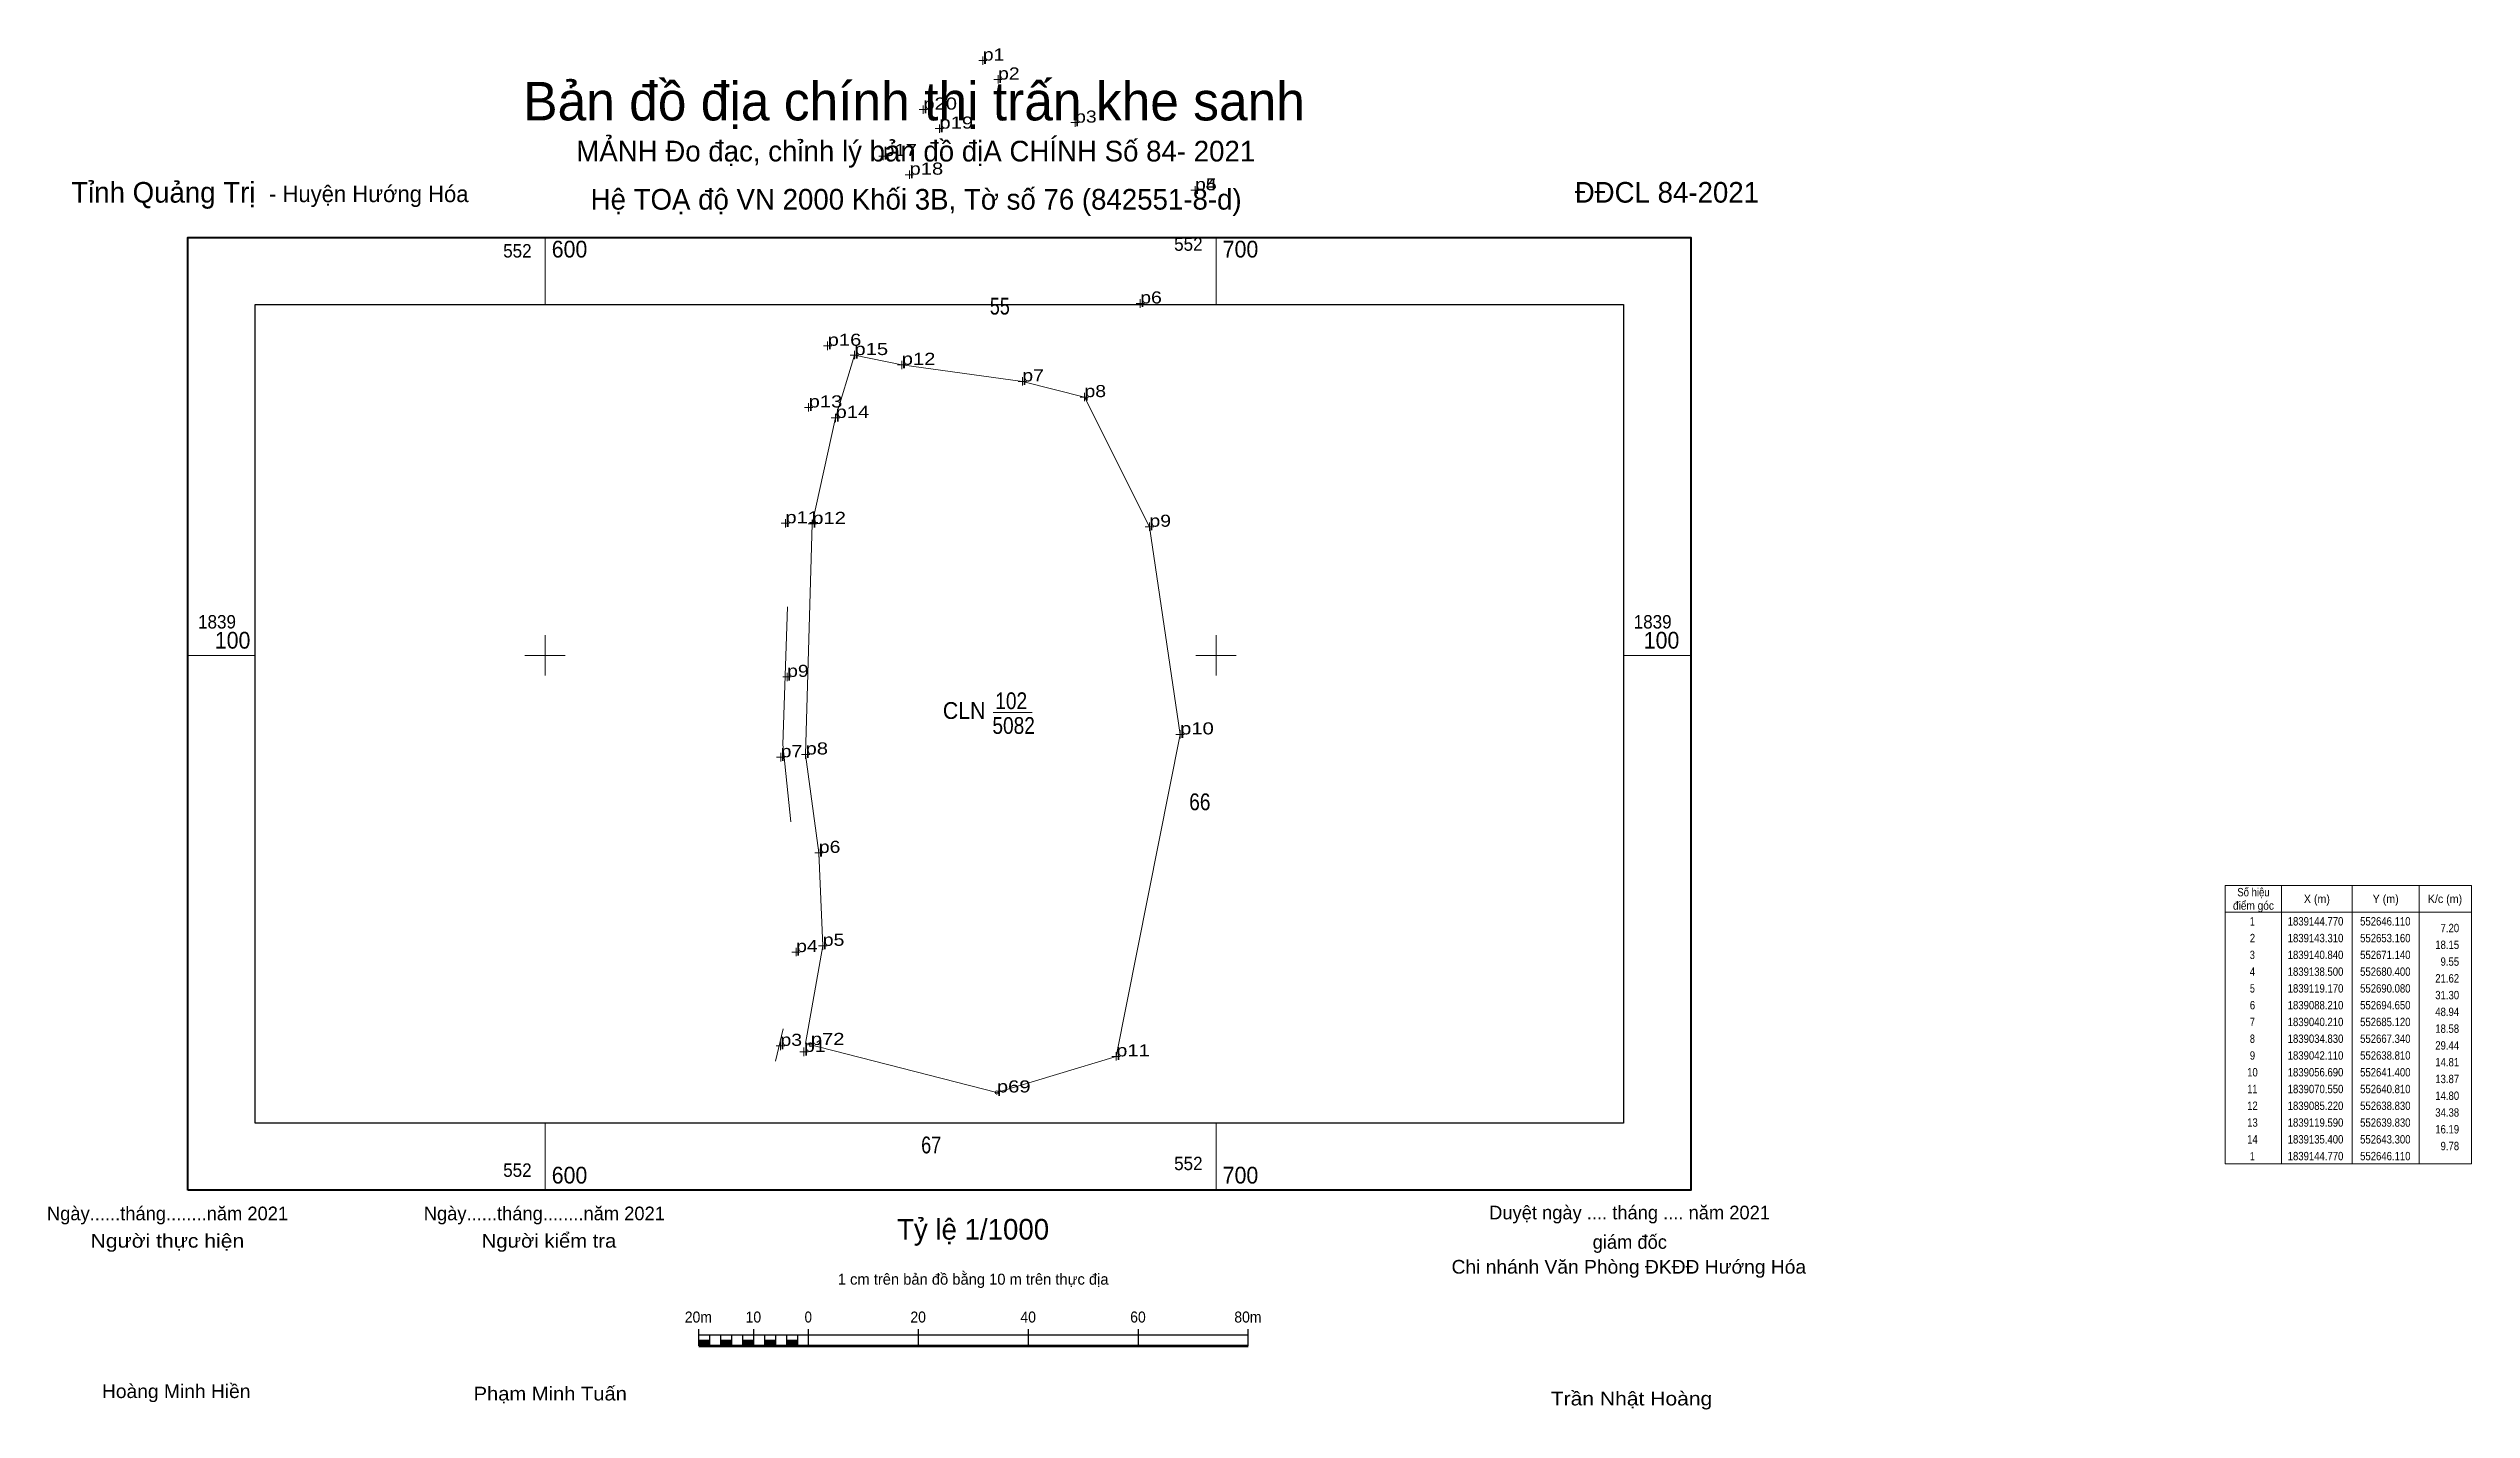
# Model space of a CAD drawing. Header units: metres. Extents: x 552094 to 552887, y 1838948 to 1839267.
# Drawn here: x 552526 to 552887.1, y 1838987.6 to 1839190.5 of the extents above; entities that cross this region are included whole.
import ezdxf
from ezdxf.enums import TextEntityAlignment as Align

# ---------------------------------------------------------------- set-up
doc = ezdxf.new("R2010")
doc.units = ezdxf.units.M
doc.header["$PDMODE"] = 32
doc.header["$PDSIZE"] = 0.5
for name, color, linetype, lineweight in [('10', 7, 'Continuous', 13), ('13', 7, 'Continuous', 13), ('2', 7, 'Continuous', 25), ('63', 7, 'Continuous', 13), ('7', 7, 'Continuous', 13)]:
    doc.layers.add(name, color=color, linetype=linetype, lineweight=lineweight)
doc.layers.add('12', color=7, linetype='Continuous')

msp = doc.modelspace()

# ---------------------------------------------------------------- texts
at = {"layer": '12'}
for s, width, p in [('p1', 1.2, (552665.25, 1839188.68)), ('p2', 1.2, (552667.52, 1839185.85)), ('p20', 1.25, (552656.38, 1839181.36)), ('p3', 1.2, (552679, 1839179.42)), ('p19', 1.25, (552658.78, 1839178.53)), ('p17', 1.25, (552650.4, 1839174.44)), ('p18', 1.25, (552654.32, 1839171.66)), ('p5', 1.2, (552696.87, 1839169.33)), ('p4', 1.2, (552696.88, 1839169.33)), ('p6', 1.2, (552688.71, 1839152.46)), ('p16', 1.25, (552642.12, 1839146.15)), ('p15', 1.25, (552646.11, 1839144.77)), ('p12', 1.25, (552653.16, 1839143.31)), ('p7', 1.2, (552671.14, 1839140.84)), ('p13', 1.25, (552639.29, 1839136.96)), ('p8', 1.2, (552680.4, 1839138.5)), ('p14', 1.25, (552643.3, 1839135.4)), ('p11', 1.25, (552635.82, 1839119.69)), ('p12', 1.25, (552639.83, 1839119.59)), ('p9', 1.2, (552690.08, 1839119.17)), ('p9', 1.2, (552636.08, 1839096.79)), ('p8', 1.25, (552638.83, 1839085.22)), ('p10', 1.25, (552694.65, 1839088.21)), ('p7', 1.2, (552635.12, 1839084.81)), ('p6', 1.2, (552640.81, 1839070.55)), ('p5', 1.2, (552641.4, 1839056.69)), ('p4', 1.2, (552637.42, 1839055.76)), ('p3', 1.2, (552635.09, 1839041.78)), ('p72', 1.25, (552639.61, 1839041.91)), ('p1', 1.2, (552638.59, 1839040.88)), ('p11', 1.25, (552685.12, 1839040.21)), ('p69', 1.25, (552667.34, 1839034.83))]:
    msp.add_text(s, height=1.8, dxfattribs=dict(at, width=width)).set_placement(p)
at = {"layer": '13'}
for s, width, p in [('55', 0.8, (552667.78, 1839150.81)), ('102', 0.85, (552669.48, 1839091.98)), ('CLN', 0.95, (552662.465, 1839090.52)), ('5082', 0.85, (552669.84, 1839088.29)), ('66', 0.85, (552697.59, 1839076.91)), ('67', 0.8, (552657.55, 1839025.75))]:
    msp.add_text(s, height=2.5, dxfattribs=dict(at, width=width)).set_placement(p, align=Align.CENTER)
at = {"layer": '2'}
for s, height, p in [('Bản đồ địa chính thị trấn khe sanh', 5.74, (552655, 1839179.75)), ('MẢNH Đo đạc, chỉnh lý bản đồ địA CHÍNH Số 84- 2021', 3.08, (552655.25, 1839173.63)), ('Hệ TOẠ độ VN 2000 Khối 3B, Tờ số 76 (842551-8-d)', 3.08, (552655.31, 1839166.45)), ('Ngày......tháng........năm 2021', 2.04, (552543.74, 1839015.77)), ('Ngày......tháng........năm 2021', 2.04, (552599.9, 1839015.77)), ('Tỷ lệ 1/1000', 3.08, (552663.795, 1839012.89)), ('Duyệt ngày .... tháng .... năm 2021', 2.04, (552761.635, 1839015.91)), ('giám đốc', 2.04, (552761.67, 1839011.52)), ('1 cm trên bản đồ bằng 10 m trên thực địa', 1.64, (552663.81, 1839006.17))]:
    msp.add_text(s, height=height, dxfattribs=at).set_placement(p, align=Align.CENTER)
for s, height, p in [('Tỉnh Quảng Trị ', 3.078, (552529.39, 1839167.49)), ('- Huyện Hướng Hóa', 2.456, (552558.87, 1839167.57))]:
    msp.add_text(s, height=height, dxfattribs=at).set_placement(p)
msp.add_text('ĐĐCL 84-2021', height=3.08, dxfattribs=at).set_placement((552780.93, 1839167.49), align=Align.RIGHT)
for s, height, width, p in [('Người thực hiện', 2.047, 1.15, (552543.72, 1839011.69)), ('Người kiểm tra', 2.047, 1.1, (552600.59, 1839011.69)), ('Chi nhánh Văn Phòng ĐKĐĐ Hướng Hóa', 2.04, 1.05, (552761.525, 1839007.82)), ('20m', 1.638, 0.95, (552622.855, 1839000.53)), ('10', 1.638, 0.95, (552631.05, 1839000.53)), ('0', 1.638, 0.9, (552639.235, 1839000.53)), ('20', 1.638, 0.95, (552655.61, 1839000.53)), ('40', 1.638, 0.95, (552672.01, 1839000.53)), ('60', 1.638, 0.95, (552688.37, 1839000.53)), ('80m', 1.638, 0.95, (552704.755, 1839000.53)), ('Hoàng Minh Hiền', 2.04, 1.05, (552545.035, 1838989.27)), ('Phạm Minh Tuấn', 2.04, 1.1, (552600.78, 1838988.91)), ('Trần Nhật Hoàng', 2.04, 1.15, (552761.925, 1838988.17))]:
    msp.add_text(s, height=height, dxfattribs=dict(at, width=width)).set_placement(p, align=Align.CENTER)
at = {"layer": '63'}
for s, height, width, p in [('552', 2, 0.95, (552598, 1839159.31)), ('552', 2, 0.95, (552698, 1839160.31)), ('7.20', 1.25, 0.85, (552885.27, 1839058.72)), ('18.15', 1.25, 0.85, (552885.27, 1839056.22)), ('9.55', 1.25, 0.85, (552885.27, 1839053.72)), ('21.62', 1.25, 0.85, (552885.27, 1839051.22)), ('48.94', 1.25, 0.85, (552885.27, 1839046.22)), ('31.30', 1.25, 0.85, (552885.27, 1839048.72)), ('18.58', 1.25, 0.85, (552885.27, 1839043.72)), ('29.44', 1.25, 0.85, (552885.27, 1839041.22)), ('14.81', 1.25, 0.85, (552885.27, 1839038.72)), ('13.87', 1.25, 0.85, (552885.27, 1839036.22)), ('14.80', 1.25, 0.85, (552885.27, 1839033.72)), ('34.38', 1.25, 0.85, (552885.27, 1839031.22)), ('16.19', 1.25, 0.85, (552885.27, 1839028.72)), ('9.78', 1.25, 0.85, (552885.27, 1839026.22)), ('552', 2, 0.95, (552598, 1839022.25)), ('552', 2, 0.95, (552698, 1839023.25))]:
    msp.add_text(s, height=height, dxfattribs=dict(at, width=width)).set_placement(p, align=Align.RIGHT)
at = {"layer": '63', "width": 0.95}
for s, height, p in [('600', 2.5, (552601, 1839159.31)), ('700', 2.5, (552701, 1839159.31)), ('1839', 2, (552548.29, 1839104)), ('1839', 2, (552548.29, 1839104)), ('1839', 2, (552762.25, 1839104)), ('1839', 2, (552762.25, 1839104)), ('100', 2.5, (552550.79, 1839101)), ('100', 2.5, (552763.75, 1839101)), ('600', 2.5, (552601, 1839021.25)), ('700', 2.5, (552701, 1839021.25))]:
    msp.add_text(s, height=height, dxfattribs=at).set_placement(p)
at = {"layer": '63'}
for s, width, p in [('Số hiệu', 0.85, (552854.62, 1839064.07)), ('điểm góc', 0.9, (552854.62, 1839062.07)), ('X (m)', 0.95, (552864.07, 1839063.07)), ('Y (m)', 0.95, (552874.325, 1839063.07)), ('K/c (m)', 0.95, (552883.165, 1839063.07)), (' 2', 0.85, (552854.275, 1839057.22)), (' 1', 0.75, (552854.27, 1839059.72)), ('1839144.770', 0.85, (552863.87, 1839059.72)), ('1839143.310', 0.85, (552863.87, 1839057.22)), ('552646.110', 0.85, (552874.27, 1839059.72)), ('552653.160', 0.85, (552874.27, 1839057.22)), (' 3', 0.8, (552854.265, 1839054.72)), ('1839140.840', 0.85, (552863.87, 1839054.72)), ('552671.140', 0.85, (552874.27, 1839054.72)), (' 4', 0.85, (552854.27, 1839052.22)), (' 5', 0.8, (552854.275, 1839049.72)), ('1839138.500', 0.85, (552863.87, 1839052.22)), ('1839119.170', 0.85, (552863.87, 1839049.72)), ('552680.400', 0.85, (552874.27, 1839052.22)), ('552690.080', 0.85, (552874.27, 1839049.72)), (' 6', 0.85, (552854.275, 1839047.22)), ('1839088.210', 0.85, (552863.87, 1839047.22)), ('552694.650', 0.85, (552874.27, 1839047.22)), (' 8', 0.8, (552854.275, 1839042.22)), (' 7', 0.8, (552854.275, 1839044.72)), ('1839040.210', 0.85, (552863.87, 1839044.72)), ('1839034.830', 0.85, (552863.87, 1839042.22)), ('552685.120', 0.85, (552874.27, 1839044.72)), ('552667.340', 0.85, (552874.27, 1839042.22)), (' 9', 0.85, (552854.27, 1839039.72)), ('1839042.110', 0.85, (552863.87, 1839039.72)), ('552638.810', 0.85, (552874.27, 1839039.72)), (' 10', 0.85, (552854.27, 1839037.22)), ('1839056.690', 0.85, (552863.87, 1839037.22)), ('552641.400', 0.85, (552874.27, 1839037.22)), (' 12', 0.85, (552854.265, 1839032.22)), (' 11', 0.8, (552854.27, 1839034.72)), ('1839070.550', 0.85, (552863.87, 1839034.72)), ('1839085.220', 0.85, (552863.87, 1839032.22)), ('552640.810', 0.85, (552874.27, 1839034.72)), ('552638.830', 0.85, (552874.27, 1839032.22)), (' 13', 0.85, (552854.275, 1839029.72)), ('1839119.590', 0.85, (552863.87, 1839029.72)), ('552639.830', 0.85, (552874.27, 1839029.72)), (' 14', 0.85, (552854.27, 1839027.22)), (' 1', 0.75, (552854.27, 1839024.72)), ('1839135.400', 0.85, (552863.87, 1839027.22)), ('1839144.770', 0.85, (552863.87, 1839024.72)), ('552643.300', 0.85, (552874.27, 1839027.22)), ('552646.110', 0.85, (552874.27, 1839024.72))]:
    msp.add_text(s, height=1.25, dxfattribs=dict(at, width=width)).set_placement(p, align=Align.CENTER)

# ---------------------------------------------------------------- hatches: boundary and pattern name
at = {"layer": '2'}
for points in [[(552622.91, 1838997.06), (552624.55, 1838997.06), (552624.55, 1838997.88), (552622.91, 1838997.88)], [(552626.19, 1838997.06), (552627.83, 1838997.06), (552627.83, 1838997.88), (552626.19, 1838997.88)], [(552629.47, 1838997.06), (552631.1, 1838997.06), (552631.1, 1838997.88), (552629.47, 1838997.88)], [(552632.74, 1838997.06), (552634.38, 1838997.06), (552634.38, 1838997.88), (552632.74, 1838997.88)], [(552636.02, 1838997.06), (552637.66, 1838997.06), (552637.66, 1838997.88), (552636.02, 1838997.88)]]:
    msp.add_hatch(color=256, dxfattribs=at).paths.add_polyline_path(points)

# ---------------------------------------------------------------- linework, layer by layer
at = {"layer": '10'}
msp.add_line((552634.37, 1839039.48), (552635.48, 1839044.31), dxfattribs=at)
msp.add_lwpolyline([(552646.11, 1839144.77), (552653.16, 1839143.31), (552671.14, 1839140.84), (552680.4, 1839138.5), (552690.08, 1839119.17), (552694.65, 1839088.21), (552685.12, 1839040.21), (552667.34, 1839034.83), (552638.81, 1839042.11), (552641.4, 1839056.69), (552640.81, 1839070.55), (552638.83, 1839085.22), (552639.83, 1839119.59), (552643.3, 1839135.4)], close=True, dxfattribs=at)
msp.add_lwpolyline([(552636.12, 1839107.23), (552635.42, 1839086.72), (552636.62, 1839075.2)], dxfattribs=at)
at = {"layer": '13'}
msp.add_line((552666.78, 1839091.46), (552672.6, 1839091.46), dxfattribs=at)
at = {"layer": '2'}
for p, q in [((552622.91, 1838997.06), (552622.91, 1838999.52)), ((552622.91, 1838998.7), (552704.81, 1838998.7)), ((552624.55, 1838997.06), (552624.55, 1838998.7)), ((552626.19, 1838997.06), (552626.19, 1838998.7)), ((552627.83, 1838997.06), (552627.83, 1838998.7)), ((552629.47, 1838997.06), (552629.47, 1838998.7)), ((552631.1, 1838997.06), (552631.1, 1838999.52)), ((552632.74, 1838997.06), (552632.74, 1838998.7)), ((552634.38, 1838997.06), (552634.38, 1838998.7)), ((552636.02, 1838997.06), (552636.02, 1838998.7)), ((552637.66, 1838997.06), (552637.66, 1838998.7)), ((552639.29, 1838997.06), (552639.29, 1838999.52)), ((552655.67, 1838997.06), (552655.67, 1838999.52)), ((552672.05, 1838997.06), (552672.05, 1838999.52)), ((552688.43, 1838997.06), (552688.43, 1838999.52)), ((552704.81, 1838997.06), (552704.81, 1838999.52))]:
    msp.add_line(p, q, dxfattribs=at)
at = {"layer": '2', "lineweight": 53}
msp.add_line((552622.91, 1838997.06), (552704.81, 1838997.06), dxfattribs=at)
at = {"layer": '2', "lineweight": 13}
for points in [[(552622.91, 1838997.06), (552624.55, 1838997.06), (552624.55, 1838997.88), (552622.91, 1838997.88)], [(552626.19, 1838997.06), (552627.83, 1838997.06), (552627.83, 1838997.88), (552626.19, 1838997.88)], [(552629.47, 1838997.06), (552631.1, 1838997.06), (552631.1, 1838997.88), (552629.47, 1838997.88)], [(552632.74, 1838997.06), (552634.38, 1838997.06), (552634.38, 1838997.88), (552632.74, 1838997.88)], [(552636.02, 1838997.06), (552637.66, 1838997.06), (552637.66, 1838997.88), (552636.02, 1838997.88)]]:
    msp.add_lwpolyline(points, close=True, dxfattribs=at)
at = {"layer": '63'}
for p, q in [((552600, 1839152.31), (552600, 1839162.31)), ((552700, 1839152.31), (552700, 1839162.31)), ((552600, 1839097), (552600, 1839103)), ((552700, 1839097), (552700, 1839103)), ((552546.79, 1839100), (552556.79, 1839100)), ((552597, 1839100), (552603, 1839100)), ((552697, 1839100), (552703, 1839100)), ((552760.75, 1839100), (552770.75, 1839100)), ((552858.82, 1839065.69), (552858.82, 1839024.19)), ((552869.32, 1839065.69), (552869.32, 1839024.19)), ((552879.32, 1839065.69), (552879.32, 1839024.19)), ((552850.42, 1839061.69), (552887.12, 1839061.69)), ((552600, 1839020.25), (552600, 1839030.25)), ((552700, 1839020.25), (552700, 1839030.25))]:
    msp.add_line(p, q, dxfattribs=at)
at = {"layer": '63', "lineweight": 40}
msp.add_lwpolyline([(552546.79, 1839020.25), (552546.79, 1839162.31), (552770.75, 1839162.31), (552770.75, 1839020.25)], close=True, dxfattribs=at)
at = {"layer": '63', "lineweight": 25}
msp.add_lwpolyline([(552556.79, 1839030.25), (552556.79, 1839152.31), (552760.75, 1839152.31), (552760.75, 1839030.25)], close=True, dxfattribs=at)
msp.add_lwpolyline([(552556.79, 1839030.25), (552556.79, 1839152.31), (552760.75, 1839152.31), (552760.75, 1839030.25)], close=True, dxfattribs=at)
msp.add_lwpolyline([(552556.79, 1839030.25), (552556.79, 1839152.31), (552760.75, 1839152.31), (552760.75, 1839030.25)], close=True, dxfattribs=at)
at = {"layer": '63'}
msp.add_lwpolyline([(552850.42, 1839065.69), (552887.12, 1839065.69), (552887.12, 1839024.19), (552850.42, 1839024.19)], close=True, dxfattribs=at)
at = {"layer": '7'}
for p, q in [((552665.87, 1839188.68), (552664.63, 1839188.68)), ((552665.25, 1839188.05), (552665.25, 1839189.3)), ((552668.14, 1839185.85), (552666.9, 1839185.85)), ((552667.52, 1839185.23), (552667.52, 1839186.48)), ((552657, 1839181.36), (552655.75, 1839181.36)), ((552656.38, 1839180.73), (552656.38, 1839181.98)), ((552659.41, 1839178.53), (552658.16, 1839178.53)), ((552658.78, 1839177.9), (552658.78, 1839179.15)), ((552679.63, 1839179.42), (552678.38, 1839179.42)), ((552679, 1839178.8), (552679, 1839180.04)), ((552651.02, 1839174.44), (552649.77, 1839174.44)), ((552650.4, 1839173.82), (552650.4, 1839175.07)), ((552654.94, 1839171.66), (552653.69, 1839171.66)), ((552654.32, 1839171.03), (552654.32, 1839172.28)), ((552696.87, 1839168.7), (552696.87, 1839169.95)), ((552696.88, 1839168.7), (552696.88, 1839169.95)), ((552697.5, 1839169.33), (552696.25, 1839169.33)), ((552697.51, 1839169.33), (552696.26, 1839169.33)), ((552689.34, 1839152.46), (552688.09, 1839152.46)), ((552688.71, 1839151.83), (552688.71, 1839153.08)), ((552642.74, 1839146.15), (552641.49, 1839146.15)), ((552642.12, 1839145.52), (552642.12, 1839146.77)), ((552646.74, 1839144.77), (552645.49, 1839144.77)), ((552646.11, 1839144.14), (552646.11, 1839145.39)), ((552653.79, 1839143.31), (552652.54, 1839143.31)), ((552653.16, 1839142.68), (552653.16, 1839143.93)), ((552671.14, 1839140.21), (552671.14, 1839141.46)), ((552639.29, 1839136.33), (552639.29, 1839137.58)), ((552671.76, 1839140.84), (552670.52, 1839140.84)), ((552681.02, 1839138.5), (552679.77, 1839138.5)), ((552680.39, 1839137.88), (552680.39, 1839139.13)), ((552639.91, 1839136.96), (552638.66, 1839136.96)), ((552643.92, 1839135.4), (552642.67, 1839135.4)), ((552643.3, 1839134.77), (552643.3, 1839136.02)), ((552636.44, 1839119.69), (552635.19, 1839119.69)), ((552635.82, 1839119.07), (552635.82, 1839120.31)), ((552640.45, 1839119.59), (552639.21, 1839119.59)), ((552639.83, 1839118.97), (552639.83, 1839120.22)), ((552690.08, 1839118.54), (552690.08, 1839119.79)), ((552690.71, 1839119.17), (552689.46, 1839119.17)), ((552636.7, 1839096.79), (552635.45, 1839096.79)), ((552636.08, 1839096.17), (552636.08, 1839097.41)), ((552695.27, 1839088.21), (552694.03, 1839088.21)), ((552694.65, 1839087.58), (552694.65, 1839088.83)), ((552635.74, 1839084.81), (552634.49, 1839084.81)), ((552635.12, 1839084.19), (552635.12, 1839085.44)), ((552639.45, 1839085.22), (552638.21, 1839085.22)), ((552638.83, 1839084.59), (552638.83, 1839085.84)), ((552641.43, 1839070.55), (552640.19, 1839070.55)), ((552640.81, 1839069.92), (552640.81, 1839071.17)), ((552638.04, 1839055.77), (552636.79, 1839055.77)), ((552637.41, 1839055.14), (552637.41, 1839056.39)), ((552642.03, 1839056.69), (552640.78, 1839056.69)), ((552641.41, 1839056.07), (552641.41, 1839057.31)), ((552635.72, 1839041.78), (552634.47, 1839041.78)), ((552635.09, 1839041.16), (552635.09, 1839042.41)), ((552639.22, 1839040.88), (552637.97, 1839040.88)), ((552638.59, 1839040.26), (552638.59, 1839041.51)), ((552685.74, 1839040.21), (552684.49, 1839040.21)), ((552685.12, 1839039.59), (552685.12, 1839040.83))]:
    msp.add_line(p, q, dxfattribs=at)
for p in [(552639.61, 1839041.91), (552667.34, 1839034.83)]:
    msp.add_point(p, dxfattribs=at)

msp.set_redraw_order([(e.dxf.handle, doc.entitydb.next_handle()) for e in msp.query("TEXT MTEXT ATTDEF DIMENSION ARC_DIMENSION")])  # texts and dimensions are drawn at this point

doc.saveas('drawing.dxf')
